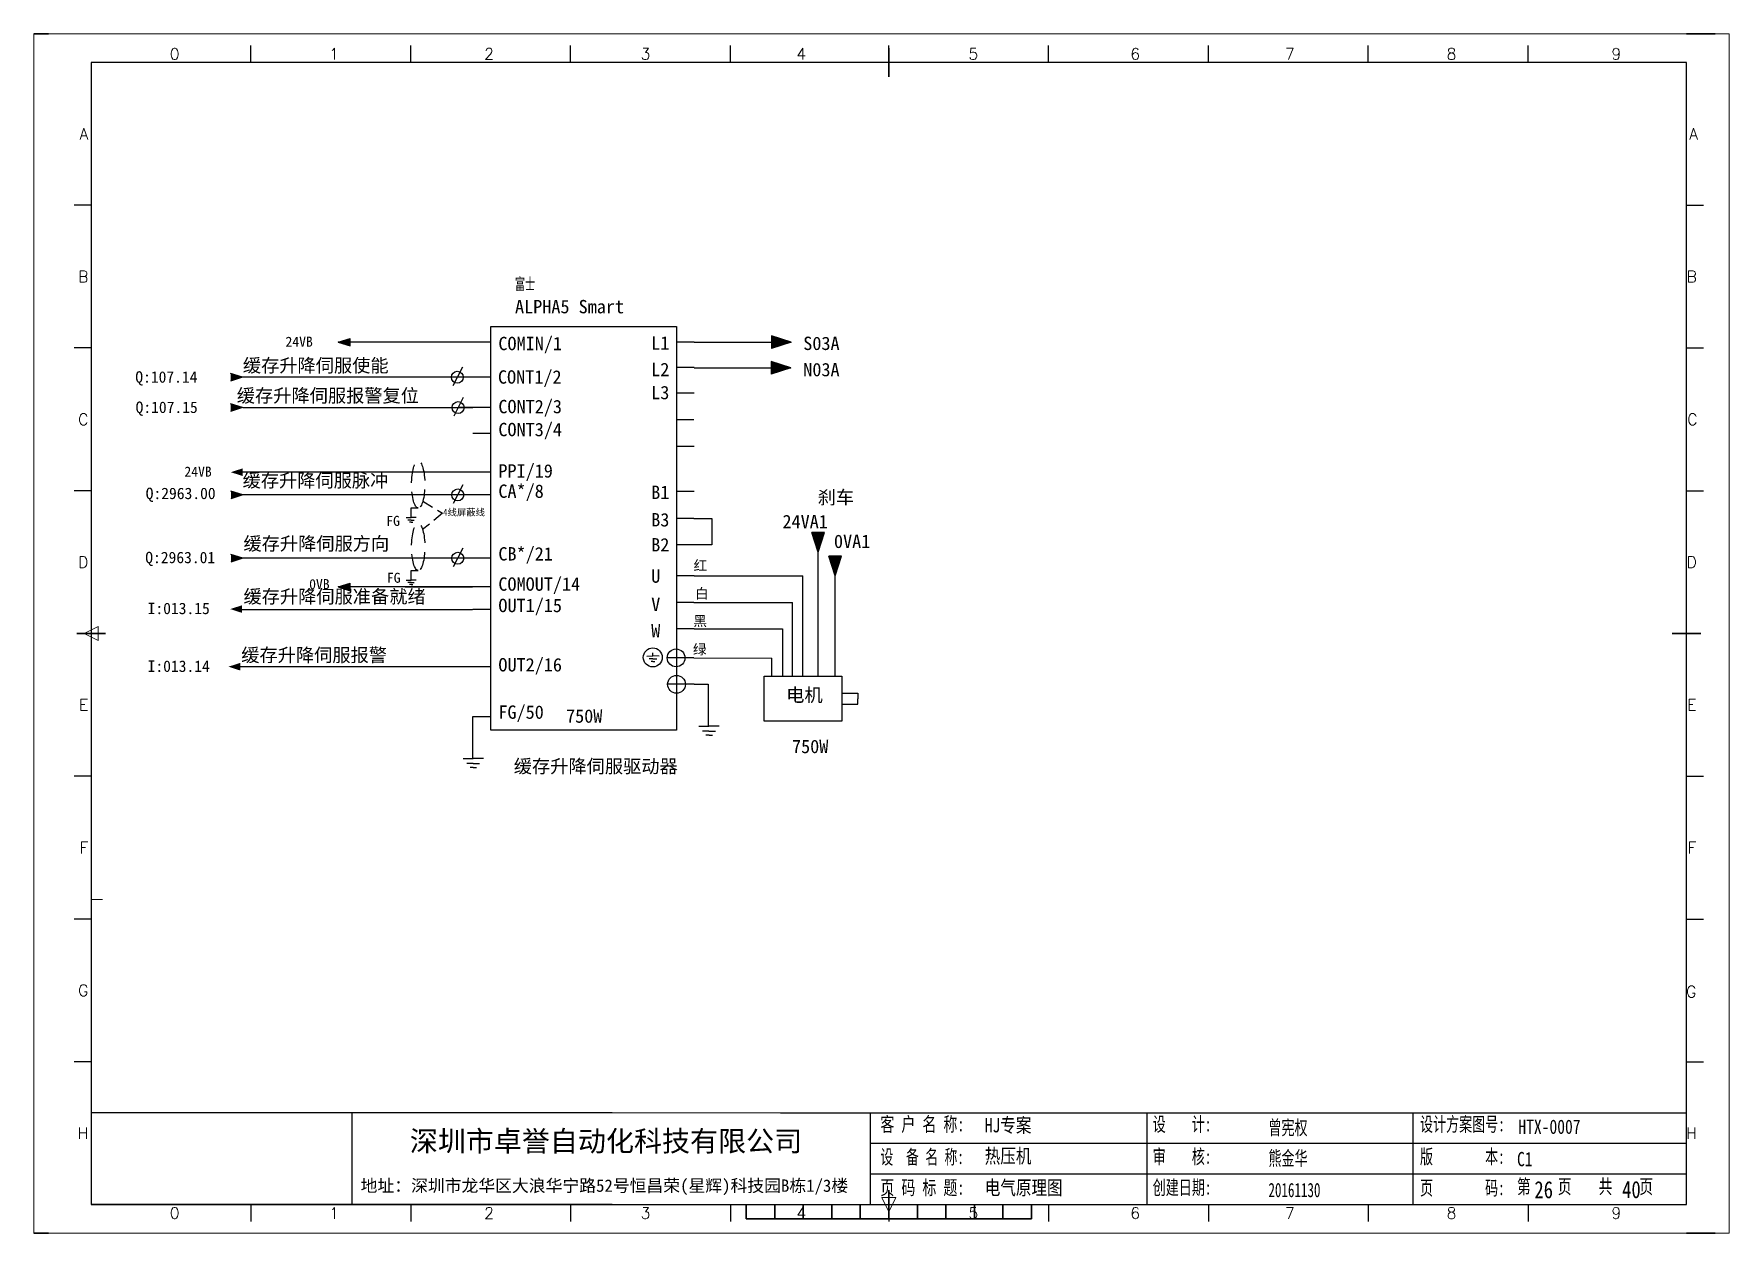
# Model space of a CAD drawing. Extents: x 35123 to 43919, y -4314 to -326.
# Drawn here: x 37620.3 to 37917.3, y -3613.9 to -3403.9 of the extents above; entities that cross this region are included whole.
import ezdxf
from ezdxf.enums import TextEntityAlignment as Align

# ---------------------------------------------------------------- set-up
doc = ezdxf.new("R2010")
doc.units = 0
doc.header["$MEASUREMENT"] = 0
doc.linetypes.add('ACISOWELD', pattern=[3, 2, -1])
doc.linetypes.add('HIDDEN2', pattern=[4.7625, 3.175, -1.5875])
doc.layers.add('AE_BOR', color=1, linetype='Continuous')
doc.styles.add('Standard0.67', font='', dxfattribs={"width": 0.67})
doc.styles.add('Standard_0.8', font='SimSun.ttf', dxfattribs={"width": 0.8})
doc.styles.add('WD', font='romans.shx', dxfattribs={"bigfont": 'gbcbig.shx'})
doc.styles.add('宋', font='SimSun.ttf', dxfattribs={"width": 0.7})
doc.styles.get('Standard0.67').set_extended_font_data('FangSong_GB2312')

msp = doc.modelspace()

# ---------------------------------------------------------------- texts
for s, insert, char_height, width, attachment_point in [('{\\Fromans,gbcbig|c134;富士}\\PALPHA5 Smart', (37704.547, -3446.556), 2.34, 28.3192, 1), ('24VB', (37664.341, -3456.886), 1.755, 5.30592, 1), ('{\\fSimSun|b0|i0|c134|p2;COMIN/1}', (37701.633, -3456.914), 2.34, 14.26729, 1), ('{\\fSimSun|b0|i0|c134|p2;L1}', (37728.408, -3456.819), 2.34, 4.33545, 1), ('{\\fNSimSun|b0|i0|c134|p49;\\C0;S03A}', (37755.049, -3456.886), 2.34, 5.30592, 1), ('Q:107.14', (37638.025, -3462.947), 2, 14.80364, 1), ('{\\fSimSun|b0|i0|c134|p2;缓存升降伺服使能}', (37656.867, -3460.757), 2.34, 30.42746, 1), ('{\\fSimSun|b0|i0|c134|p2;CONT1/2}', (37701.564, -3462.779), 2.34, 19.80593, 1), ('{\\fSimSun|b0|i0|c134|p2;L2}', (37728.408, -3461.466), 2.34, 4.33545, 1), ('{\\fNSimSun|b0|i0|c134|p49;\\C0;N03A}', (37755.049, -3461.486), 2.34, 5.30592, 1), ('{\\fSimSun|b0|i0|c134|p2;缓存升降伺服报警复位}', (37655.805, -3466.039), 2.34, 37.66028, 1), ('{\\fSimSun|b0|i0|c134|p2;L3}', (37728.408, -3465.501), 2.34, 4.33545, 1), ('Q:107.15', (37638.075, -3468.25), 2, 14.80364, 1), ('{\\fSimSun|b0|i0|c134|p2;CONT2/3}', (37701.633, -3467.96), 2.34, 22.44337, 1), ('{\\fSimSun|b0|i0|c134|p2;CONT3/4}', (37701.633, -3471.983), 2.34, 4.64062, 1), ('24VB', (37646.632, -3479.642), 1.755, 5.30592, 1), ('{\\fSimSun|b0|i0|c134|p2;缓存升降伺服脉冲}', (37656.816, -3480.9), 2.34, 31.69101, 1), ('{\\fSimSun|b0|i0|c134|p2;PPI/19}', (37701.633, -3479.225), 2.34, 4.64062, 1), ('Q:2963.00', (37639.846, -3483.333), 2, 14.80364, 1), ('{\\fSimSun|b0|i0|c134|p2;CA*/8}', (37701.633, -3482.774), 2.34, 4.64062, 1), ('{\\fSimSun|b0|i0|c134|p2;B1}', (37728.408, -3482.975), 2.34, 4.33545, 1), ('{\\fSimSun|b0|i0|c134|p2;刹车}', (37757.576, -3483.851), 2.34, 11.40321, 1), ('FG', (37681.99, -3488.267), 1.755, 5.30592, 1), ('{\\fSimSun|b0|i0|c134|p2;B3}', (37728.408, -3487.782), 2.34, 4.33545, 1), ('{\\fNSimSun|b0|i0|c134|p49;\\C0;24VA1}', (37751.405, -3488.092), 2.34, 5.30592, 1), ('{\\fSimSun|b0|i0|c134|p2;缓存升降伺服方向}', (37656.973, -3491.959), 2.34, 31.42377, 1), ('{\\fSimSun|b0|i0|c134|p2;B2}', (37728.408, -3492.164), 2.34, 4.33545, 1), ('{\\fNSimSun|b0|i0|c134|p49;\\C0;0VA1}', (37760.428, -3491.56), 2.34, 5.30592, 1), ('Q:2963.01', (37639.77, -3494.557), 2, 16.56222, 1), ('{\\fSimSun|b0|i0|c134|p2;CB*/21}', (37701.633, -3493.748), 2.34, 4.64062, 1), ('FG', (37682.105, -3498.234), 1.755, 5.30592, 1), ('{\\fSimSun|b0|i0|c134|p2;U}', (37728.408, -3497.641), 2.34, 4.33545, 1), ('{\\fSimSun|b0|i0|c134|p2;红}', (37735.832, -3496.089), 1.755, 4.33545, 1), ('{\\fSimSun|b0|i0|c134|p2;缓存升降伺服准备就绪}', (37656.973, -3501.222), 2.34, 38.69544, 1), ('0VB', (37668.484, -3499.341), 1.755, 5.30592, 1), ('{\\fSimSun|b0|i0|c134|p2;COMOUT/14}', (37701.633, -3499.042), 2.34, 4.64062, 1), ('{\\fSimSun|b0|i0|c134|p2;白}', (37736.092, -3500.992), 1.755, 4.33545, 1), ('I:013.15', (37640.188, -3503.477), 2, 14.80364, 1), ('{\\fSimSun|b0|i0|c134|p2;OUT1/15}', (37701.633, -3502.785), 2.34, 4.64062, 1), ('{\\fSimSun|b0|i0|c134|p2;V}', (37728.408, -3502.593), 2.34, 4.33545, 1), ('{\\fSimSun|b0|i0|c134|p2;W}', (37728.408, -3507.219), 2.34, 4.33545, 1), ('{\\fSimSun|b0|i0|c134|p2;黑}', (37735.787, -3505.796), 1.755, 4.33545, 1), ('{\\fSimSun|b0|i0|c134|p2;绿}', (37735.717, -3510.778), 1.755, 4.33545, 1), ('{\\fSimSun|b0|i0|c134|p2;缓存升降伺服报警}', (37656.586, -3511.47), 2.34, 31.40635, 1), ('{\\fSimSun|b0|i0|c134|p2;OUT2/16}', (37701.633, -3513.175), 2.34, 4.64062, 1), ('I:013.14', (37640.188, -3513.596), 2, 14.80364, 1), ('{\\fSimSun|b0|i0|c134|p2;电机}', (37752.06, -3518.474), 2.34, 8.49766, 1), ('{\\fSimSun|b0|i0|c134|p2;FG/50}', (37701.633, -3521.465), 2.34, 4.64062, 1), ('750W', (37713.486, -3522.154), 2.34, 28.3192, 1), ('750W', (37753.077, -3527.479), 2.34, 28.3192, 1), ('{\\fSimSun|b0|i0|c134|p2;缓存升降伺服驱动器}', (37704.333, -3530.951), 2.34, 37.23365, 1), ('{\\fSimSun|b0|i0|c134|p2;深圳市卓誉自动化科技有限公司}', (37686.111, -3599.958), 3.6, 80.67766, 7), ('{\\fSimSun|b0|i0|c134|p2;地址：深圳市龙华区大浪华宁路52号恒昌荣(星辉)科技园B栋1/3楼}', (37677.498, -3607.218), 2.16, 89.25675, 7)]:
    msp.add_mtext(s, dxfattribs=dict(insert=insert, char_height=char_height, width=width, attachment_point=attachment_point))
at = {"linetype": 'ACISOWELD', "insert": (37691.932, -3487.058), "char_height": 1.17, "width": 8.15604, "attachment_point": 1}
msp.add_mtext('4线屏蔽线', dxfattribs=at)
at = {"ltscale": 2, "attachment_point": 1}
for s, insert, char_height, width, style in [('{\\fSimSun|b0|i0|c134|p2;\\W0.72;客 户 名 称:}', (37768.558, -3593.553), 2.5, 16.24768, 'Standard0.67'), ('HJ专案', (37786.846, -3593.727), 2.5, 33.90777, 'Standard_0.8'), ('{\\fSimSun|b0|i0|c134|p2;设    计:}', (37816.273, -3593.553), 2.5, 12.03121, 'Standard0.67'), ('{\\fSimSun|b0|i0|c134|p2;设计方案图号:}', (37863.106, -3593.553), 2.5, 15.1644, 'Standard0.67'), ('{\\fSimSun|b0|i0|c134|p2;曾宪权}', (37836.55, -3594.155), 2.5, 12.03121, 'Standard0.67'), ('{\\f@SimSun|b0|i0|c134|p2;HTX-0007}', (37880.344, -3593.994), 2.5, 33.90777, 'Standard_0.8'), ('{\\fSimSun|b0|i0|c134|p2;\\W0.66;设  备 名 称:}', (37768.558, -3599.282), 2.5, 15.12342, 'Standard0.67'), ('{\\fSimSun|b0|i0|c134|p2;热压机}', (37786.846, -3599.115), 2.5, 33.90777, 'Standard_0.8'), ('{\\fSimSun|b0|i0|c134|p2;审    核:}', (37816.273, -3599.227), 2.5, 12.03121, 'Standard0.67'), ('{\\fSimSun|b0|i0|c134|p2;熊金华}', (37836.55, -3599.517), 2.5, 12.03121, 'Standard0.67'), ('{\\fSimSun|b0|i0|c134|p2;版        本:}', (37863.106, -3599.227), 2.5, 16.84978, 'Standard0.67'), ('C1', (37880.104, -3599.667), 2.5, 5.97175, 'Standard_0.8'), ('{\\fSimSun|b0|i0|c134|p2;\\W0.72;页 码 标 题:}', (37768.558, -3604.65), 2.5, 15.12342, 'Standard0.67'), ('{\\fSimSun|b0|i0|c134|p2;电气原理图}', (37786.846, -3604.663), 2.5, 33.90777, 'Standard_0.8'), ('{\\fSimSun|b0|i0|c134|p2;创建日期:}', (37816.273, -3604.634), 2.5, 12.03121, 'Standard0.67'), ('{\\fSimSun|b0|i0|c134|p2;20161130}', (37836.55, -3605.075), 2.5, 12.03121, 'Standard0.67'), ('{\\fSimSun|b0|i0|c134|p2;页        码:}', (37863.106, -3604.713), 2.5, 15.72579, 'Standard0.67'), ('第    页    共    页', (37880.102, -3604.468), 2.5, 33.90777, '宋'), ('26', (37883.141, -3604.773), 3, 3.76639, 'Standard_0.8'), ('40', (37898.509, -3604.748), 3, 3.76639, 'Standard_0.8')]:
    msp.add_mtext(s, dxfattribs=dict(at, insert=insert, char_height=char_height, width=width, style=style))

# ---------------------------------------------------------------- blocks, each defined once
blk = doc.blocks.new('gb_a2_a')
for p, q in [((584, 410), (25, 410)), ((25, 410), (25, 10)), ((584, 10), (584, 410)), ((25, 10), (584, 10))]:
    blk.add_line(p, q)
at = {"lineweight": 9, "ltscale": 0.1}
blk.add_line((25, 116.86), (29, 116.86), dxfattribs=at)
at = {"layer": 'AE_BOR', "lineweight": 30}
for p, q in [((10, 420), (4.93, 420)), ((594, 420), (584, 420)), ((4.93, 0), (10, 0)), ((594, 0), (584, 0))]:
    blk.add_line(p, q, dxfattribs=at)
at = {"layer": 'AE_BOR', "color": 1, "lineweight": 15}
for p, q in [((4.93, 420), (598.93, 420)), ((4.93, 0), (4.93, 420)), ((598.93, 420), (598.93, 0)), ((22.5, 210), (27.5, 212.5)), ((27.5, 207.5), (22.5, 210)), ((27.5, 212.5), (27.5, 207.5)), ((304.5, 7.5), (302, 12.5)), ((302, 12.5), (307, 12.5)), ((307, 12.5), (304.5, 7.5)), ((598.93, 0), (4.93, 0))]:
    blk.add_line(p, q, dxfattribs=at)
at = {"layer": 'AE_BOR'}
for p, q in [((81, 410), (81, 416)), ((137, 410), (137, 416)), ((193, 410), (193, 416)), ((249, 410), (249, 416)), ((304.5, 410), (304.5, 416)), ((360.5, 410), (360.5, 416)), ((416.5, 410), (416.5, 416)), ((472.5, 410), (472.5, 416)), ((528.5, 410), (528.5, 416)), ((25, 360), (19, 360)), ((584, 360), (590, 360)), ((25, 310), (19, 310)), ((584, 310), (590, 310)), ((25, 260), (19, 260)), ((584, 260), (590, 260)), ((25, 160), (19, 160)), ((584, 160), (590, 160)), ((25, 110), (19, 110)), ((584, 110), (590, 110)), ((25, 60), (19, 60)), ((584, 60), (590, 60)), ((81, 10), (81, 4)), ((137, 10), (137, 4)), ((193, 10), (193, 4)), ((249, 10), (249, 4)), ((304.5, 10), (304.5, 4)), ((360.5, 10), (360.5, 4)), ((416.5, 10), (416.5, 4)), ((472.5, 10), (472.5, 4)), ((528.5, 10), (528.5, 4))]:
    blk.add_line(p, q, dxfattribs=at)
at = {"layer": 'AE_BOR', "color": 2, "lineweight": 30}
for p, q in [((304.5, 405), (304.5, 415)), ((20, 210), (30, 210)), ((579, 210), (589, 210)), ((304.5, 10), (304.5, 15)), ((304.5, 15), (304.5, 5)), ((254.5, 5), (254.5, 10)), ((264.5, 5), (264.5, 10)), ((274.5, 5), (274.5, 10)), ((284.5, 5), (284.5, 10)), ((294.5, 5), (294.5, 10)), ((304.5, 10), (304.5, 5)), ((314.5, 5), (314.5, 10)), ((324.5, 5), (324.5, 10)), ((334.5, 5), (334.5, 10)), ((344.5, 5), (344.5, 10)), ((354.5, 5), (354.5, 10)), ((254.5, 5), (354.5, 5))]:
    blk.add_line(p, q, dxfattribs=at)
at = {"layer": 'AE_BOR', "style": 'WD'}
for s, p in [('0', (54.27, 411)), ('1', (110.12, 411)), ('2', (164.42, 411)), ('3', (219.22, 411)), ('4', (273.82, 411)), ('5', (334.12, 411)), ('6', (390.81, 411)), ('7', (445.01, 411)), ('8', (501.67, 411)), ('9', (559.4, 411)), ('0', (54.27, 5)), ('1', (110.12, 5)), ('2', (164.42, 5)), ('3', (219.22, 5)), ('4', (273.82, 5)), ('5', (334.12, 5)), ('6', (390.81, 5)), ('7', (445.01, 5)), ('8', (501.67, 5)), ('9', (559.4, 5))]:
    blk.add_text(s, height=4, dxfattribs=at).set_placement(p, align=Align.CENTER)
for s, p in [('A', (24, 385)), ('A', (588.05, 385)), ('B', (24, 335)), ('B', (587.67, 335)), ('C', (24, 285)), ('C', (587.86, 285)), ('D', (24, 235)), ('D', (587.67, 235)), ('E', (24, 185)), ('E', (587.48, 185)), ('F', (24, 135)), ('F', (587.48, 135)), ('F', (587.48, 135)), ('G', (24, 85)), ('G', (587.48, 84.56)), ('H', (24, 35)), ('H', (587.67, 35))]:
    blk.add_text(s, height=4, dxfattribs=at).set_placement(p, align=Align.MIDDLE_RIGHT)
blk = doc.blocks.new('节点')
at = {"color": 1}
blk.add_line((5159.2, 79.1), (5149.7, 60.2), dxfattribs=at)
blk.add_circle((5154.1, 68.9), 5.98, dxfattribs=at)

# ---------------------------------------------------------------- hatches: boundary and pattern name
for points in [[(37752.915, -3457.853), (37749.466, -3456.747), (37749.466, -3458.958)], [(37673.573, -3457.853), (37675.642, -3457.189), (37675.642, -3458.516)], [(37752.886, -3462.324), (37749.437, -3461.219), (37749.437, -3463.43)], [(37656.789, -3463.998), (37654.719, -3464.661), (37654.719, -3463.335)], [(37656.789, -3469.304), (37654.719, -3469.968), (37654.719, -3468.641)], [(37654.747, -3480.622), (37656.816, -3479.959), (37656.816, -3481.286)], [(37656.855, -3484.596), (37654.786, -3485.259), (37654.786, -3483.933)], [(37757.658, -3494.642), (37758.763, -3491.193), (37756.553, -3491.193)], [(37656.855, -3495.691), (37654.786, -3496.354), (37654.786, -3495.028)], [(37760.655, -3498.763), (37761.76, -3495.314), (37759.549, -3495.314)], [(37673.573, -3500.716), (37675.642, -3500.053), (37675.642, -3501.379)], [(37654.647, -3504.593), (37656.716, -3503.93), (37656.716, -3505.256)], [(37654.338, -3514.685), (37656.407, -3514.022), (37656.407, -3515.349)]]:
    msp.add_hatch(color=256).paths.add_polyline_path(points)

# ---------------------------------------------------------------- linework, layer by layer
for p, q in [((37752.915, -3457.853), (37749.466, -3456.747)), ((37749.466, -3456.747), (37749.466, -3458.958)), ((37673.573, -3457.853), (37675.642, -3457.189)), ((37685.275, -3457.853), (37673.573, -3457.853)), ((37673.573, -3457.853), (37675.642, -3458.516)), ((37675.642, -3458.516), (37675.642, -3457.189)), ((37697.185, -3457.853), (37685.275, -3457.853)), ((37700.29, -3457.853), (37697.185, -3457.853)), ((37700.29, -3457.853), (37697.185, -3457.853)), ((37700.29, -3457.853), (37697.185, -3457.853)), ((37700.29, -3457.853), (37697.185, -3457.853)), ((37700.29, -3457.853), (37697.185, -3457.853)), ((37700.29, -3457.853), (37697.185, -3457.853)), ((37700.29, -3457.853), (37697.185, -3457.853)), ((37700.29, -3457.853), (37697.185, -3457.853)), ((37700.29, -3457.853), (37697.185, -3457.853)), ((37700.29, -3457.853), (37697.185, -3457.853)), ((37735.952, -3457.853), (37732.847, -3457.853)), ((37735.952, -3457.853), (37732.847, -3457.853)), ((37735.952, -3457.853), (37732.847, -3457.853)), ((37735.952, -3457.853), (37732.847, -3457.853)), ((37735.952, -3457.853), (37732.847, -3457.853)), ((37735.952, -3457.853), (37732.847, -3457.853)), ((37735.952, -3457.853), (37732.847, -3457.853)), ((37735.952, -3457.853), (37732.847, -3457.853)), ((37735.952, -3457.853), (37732.847, -3457.853)), ((37735.952, -3457.853), (37732.847, -3457.853)), ((37735.952, -3457.853), (37752.915, -3457.853)), ((37752.915, -3457.853), (37749.466, -3458.958)), ((37735.927, -3462.292), (37732.822, -3462.292)), ((37735.923, -3462.323), (37752.886, -3462.323)), ((37752.886, -3462.324), (37749.437, -3461.219)), ((37749.437, -3461.219), (37749.437, -3463.43)), ((37752.886, -3462.324), (37749.437, -3463.43)), ((37656.789, -3463.998), (37654.719, -3463.335)), ((37656.789, -3463.998), (37654.719, -3464.661)), ((37659.708, -3463.998), (37656.789, -3463.998)), ((37694.439, -3463.998), (37659.708, -3463.998)), ((37700.29, -3463.998), (37694.439, -3463.998)), ((37697.118, -3463.998), (37694.439, -3463.998)), ((37656.789, -3469.304), (37654.719, -3468.641)), ((37735.923, -3466.781), (37732.818, -3466.781)), ((37656.789, -3469.304), (37654.719, -3469.968)), ((37656.839, -3469.301), (37697.185, -3469.301)), ((37697.249, -3469.301), (37694.569, -3469.301)), ((37700.289, -3469.301), (37697.185, -3469.301)), ((37735.871, -3471.465), (37732.766, -3471.465)), ((37700.29, -3473.818), (37697.185, -3473.818)), ((37735.952, -3476.094), (37732.847, -3476.094)), ((37676.616, -3480.622), (37656.816, -3480.622)), ((37697.185, -3480.622), (37676.616, -3480.622)), ((37700.258, -3480.622), (37697.153, -3480.622)), ((37656.855, -3484.596), (37654.786, -3483.933)), ((37656.855, -3484.596), (37654.786, -3485.259)), ((37659.775, -3484.596), (37656.855, -3484.596)), ((37694.506, -3484.596), (37659.775, -3484.596)), ((37697.185, -3484.596), (37693.751, -3484.596)), ((37697.185, -3484.596), (37694.506, -3484.596)), ((37700.29, -3484.596), (37697.185, -3484.596)), ((37735.923, -3484.026), (37732.818, -3484.026)), ((37685.45, -3488.575), (37686.345, -3488.568)), ((37686.345, -3489.004), (37685.783, -3489.004)), ((37686.355, -3489.35), (37686.068, -3489.35)), ((37687.239, -3488.575), (37686.345, -3488.568)), ((37686.345, -3489.004), (37686.907, -3489.004)), ((37686.355, -3489.35), (37686.641, -3489.35)), ((37735.871, -3488.71), (37732.766, -3488.71)), ((37735.871, -3488.71), (37739.056, -3488.71)), ((37739.056, -3488.71), (37739.056, -3493.339)), ((37757.658, -3494.642), (37756.553, -3491.193)), ((37758.763, -3491.193), (37756.553, -3491.193)), ((37757.658, -3516.326), (37757.658, -3491.193)), ((37757.658, -3494.642), (37758.763, -3491.193)), ((37656.855, -3495.691), (37654.786, -3495.028)), ((37735.952, -3493.339), (37732.847, -3493.339)), ((37739.056, -3493.339), (37735.952, -3493.339)), ((37760.655, -3498.763), (37759.549, -3495.314)), ((37761.76, -3495.314), (37759.549, -3495.314)), ((37760.655, -3498.763), (37761.76, -3495.314)), ((37656.855, -3495.691), (37654.786, -3496.354)), ((37659.775, -3495.691), (37656.855, -3495.691)), ((37694.506, -3495.691), (37659.775, -3495.691)), ((37697.185, -3495.691), (37694.506, -3495.691)), ((37697.185, -3495.691), (37694.506, -3495.691)), ((37700.29, -3495.691), (37697.185, -3495.691)), ((37673.573, -3500.716), (37675.642, -3500.053)), ((37685.275, -3500.716), (37673.573, -3500.716)), ((37673.573, -3500.716), (37675.642, -3501.379)), ((37675.642, -3501.379), (37675.642, -3500.053)), ((37697.085, -3500.718), (37684.982, -3500.718)), ((37685.275, -3500.718), (37697.085, -3500.718)), ((37685.45, -3499.523), (37686.345, -3499.516)), ((37686.345, -3499.952), (37685.783, -3499.952)), ((37686.355, -3500.298), (37686.068, -3500.298)), ((37687.239, -3499.523), (37686.345, -3499.516)), ((37686.345, -3499.952), (37686.907, -3499.952)), ((37686.355, -3500.298), (37686.641, -3500.298)), ((37700.19, -3500.718), (37697.085, -3500.718)), ((37735.923, -3498.763), (37732.818, -3498.763)), ((37735.923, -3498.763), (37755.001, -3498.763)), ((37755.001, -3516.328), (37755.001, -3498.763)), ((37760.655, -3516.328), (37760.655, -3498.763)), ((37735.871, -3503.448), (37732.766, -3503.448)), ((37735.871, -3503.448), (37753.192, -3503.448)), ((37753.192, -3516.326), (37753.192, -3503.448)), ((37655.522, -3504.692), (37697.085, -3504.692)), ((37700.29, -3504.692), (37697.185, -3504.692)), ((37735.952, -3508.077), (37732.847, -3508.077)), ((37735.952, -3508.077), (37751.44, -3508.077)), ((37751.44, -3508.077), (37751.44, -3516.326)), ((37727.633, -3512.813), (37728.706, -3512.805)), ((37728.706, -3513.328), (37728.032, -3513.328)), ((37728.706, -3512.805), (37728.706, -3512.252)), ((37729.779, -3512.813), (37728.706, -3512.805)), ((37728.706, -3513.328), (37729.381, -3513.328)), ((37732.847, -3513.138), (37731.208, -3513.138)), ((37735.871, -3513.138), (37732.766, -3513.138)), ((37735.871, -3513.138), (37749.534, -3513.19)), ((37749.534, -3516.29), (37749.534, -3513.19)), ((37697.085, -3514.721), (37655.996, -3514.721)), ((37700.29, -3514.721), (37697.185, -3514.721)), ((37728.718, -3513.744), (37728.374, -3513.744)), ((37728.718, -3513.744), (37729.062, -3513.744)), ((37732.847, -3517.767), (37731.29, -3517.767)), ((37735.952, -3517.767), (37732.847, -3517.767)), ((37735.952, -3517.767), (37738.39, -3517.767)), ((37738.39, -3517.767), (37738.39, -3525.098)), ((37761.796, -3519.324), (37764.603, -3519.324)), ((37764.603, -3519.324), (37764.603, -3520.282)), ((37761.796, -3521.24), (37764.603, -3521.24)), ((37764.603, -3521.24), (37764.603, -3520.282)), ((37700.19, -3523.437), (37697.085, -3523.437)), ((37697.085, -3523.437), (37697.085, -3530.767)), ((37736.741, -3525.112), (37738.529, -3525.098)), ((37740.318, -3525.112), (37738.529, -3525.098)), ((37738.529, -3525.969), (37737.405, -3525.969)), ((37738.549, -3526.663), (37737.976, -3526.663)), ((37738.529, -3525.969), (37739.653, -3525.969)), ((37738.549, -3526.663), (37739.123, -3526.663)), ((37695.436, -3530.781), (37697.224, -3530.767)), ((37699.013, -3530.781), (37697.224, -3530.767)), ((37697.224, -3531.639), (37696.1, -3531.639)), ((37697.244, -3532.332), (37696.671, -3532.332)), ((37697.224, -3531.639), (37698.348, -3531.639)), ((37697.244, -3532.332), (37697.818, -3532.332)), ((37675.942, -3592.785), (37675.942, -3608.87)), ((37766.755, -3598.146), (37811.007, -3598.146)), ((37811.007, -3598.146), (37879.792, -3598.146)), ((37879.792, -3598.146), (37909.79, -3598.146)), ((37766.755, -3603.508), (37811.007, -3603.508)), ((37811.007, -3603.508), (37879.792, -3603.508)), ((37879.792, -3603.508), (37909.79, -3603.508)), ((37751.057, -3608.87), (37811.007, -3608.87)), ((37811.007, -3608.87), (37879.792, -3608.87))]:
    msp.add_line(p, q)
at = {"linetype": 'ACISOWELD'}
for p, q in [((37688.397, -3485.716), (37691.872, -3487.811)), ((37691.872, -3487.811), (37688.357, -3490.664))]:
    msp.add_line(p, q, dxfattribs=at)
at = {"lineweight": -3}
for p, q in [((37686.345, -3488.568), (37686.345, -3486.873)), ((37686.345, -3486.873), (37687.584, -3486.873)), ((37686.345, -3499.516), (37686.345, -3497.821)), ((37686.345, -3497.821), (37687.584, -3497.821))]:
    msp.add_line(p, q, dxfattribs=at)
at = {"ltscale": 2}
for p, q in [((37721.595, -3592.785), (37630.29, -3592.785)), ((37751.057, -3592.785), (37909.79, -3592.785)), ((37766.755, -3592.785), (37766.755, -3608.87)), ((37815.321, -3608.87), (37815.321, -3592.785)), ((37861.901, -3608.87), (37861.901, -3592.785)), ((37721.595, -3608.87), (37630.29, -3608.87)), ((37879.792, -3608.87), (37909.79, -3608.87))]:
    msp.add_line(p, q, dxfattribs=at)
at = {"lineweight": 9, "ltscale": 0.1}
for p, q in [((37721.595, -3592.785), (37751.057, -3592.785)), ((37721.595, -3608.87), (37751.057, -3608.87)), ((37749.699, -3608.87), (37749.699, -3608.87)), ((37749.699, -3608.87), (37749.699, -3608.87))]:
    msp.add_line(p, q, dxfattribs=at)
for points in [[(37700.29, -3455.102), (37732.847, -3455.102), (37732.847, -3525.779), (37700.29, -3525.789)], [(37748.206, -3516.328), (37761.796, -3516.328), (37761.796, -3524.237), (37748.206, -3524.237)]]:
    msp.add_lwpolyline(points, close=True)
for centre, radius in [((37728.681, -3513.055), 1.662), ((37732.766, -3513.138), 1.558), ((37732.847, -3517.767), 1.558)]:
    msp.add_circle(centre, radius)
at = {"linetype": 'HIDDEN2'}
for centre in [(37687.584, -3482.767), (37687.584, -3493.715)]:
    msp.add_ellipse(centre, major_axis=(0, -4.106), ratio=0.2823603, dxfattribs=at)

# ---------------------------------------------------------------- block references
for name, p, xscale, yscale, zscale in [('gb_a2_a', (37617.79, -3613.87), 0.5, 0.5, 0.5), ('节点', (36792.472, -3476.058), 0.1749999999992724, 0.1750000000001819, 0.175), ('节点', (36792.472, -3476.058), 0.1749999999992724, 0.1750000000001819, 0.175), ('节点', (36792.472, -3476.058), 0.1749999999992724, 0.1750000000001819, 0.175), ('节点', (36792.603, -3481.361), 0.1749999999992724, 0.1750000000001819, 0.175), ('节点', (36792.603, -3481.361), 0.1749999999992724, 0.1750000000001819, 0.175), ('节点', (36792.603, -3481.361), 0.1749999999992724, 0.1750000000001819, 0.175), ('节点', (36792.539, -3496.656), 0.1749999999992724, 0.1750000000001819, 0.175), ('节点', (36792.539, -3496.656), 0.1749999999992724, 0.1750000000001819, 0.175), ('节点', (36792.539, -3496.656), 0.1749999999992724, 0.1750000000001819, 0.175), ('节点', (36792.539, -3507.751), 0.1749999999992724, 0.1750000000001819, 0.175), ('节点', (36792.539, -3507.751), 0.1749999999992724, 0.1750000000001819, 0.175), ('节点', (36792.539, -3507.751), 0.1749999999992724, 0.1750000000001819, 0.175)]:
    msp.add_blockref(name, p, dxfattribs=dict(xscale=xscale, yscale=yscale, zscale=zscale))

msp.set_redraw_order([(e.dxf.handle, doc.entitydb.next_handle()) for e in msp.query("TEXT MTEXT ATTDEF DIMENSION ARC_DIMENSION")])  # texts and dimensions are drawn at this point

doc.saveas('drawing.dxf')
